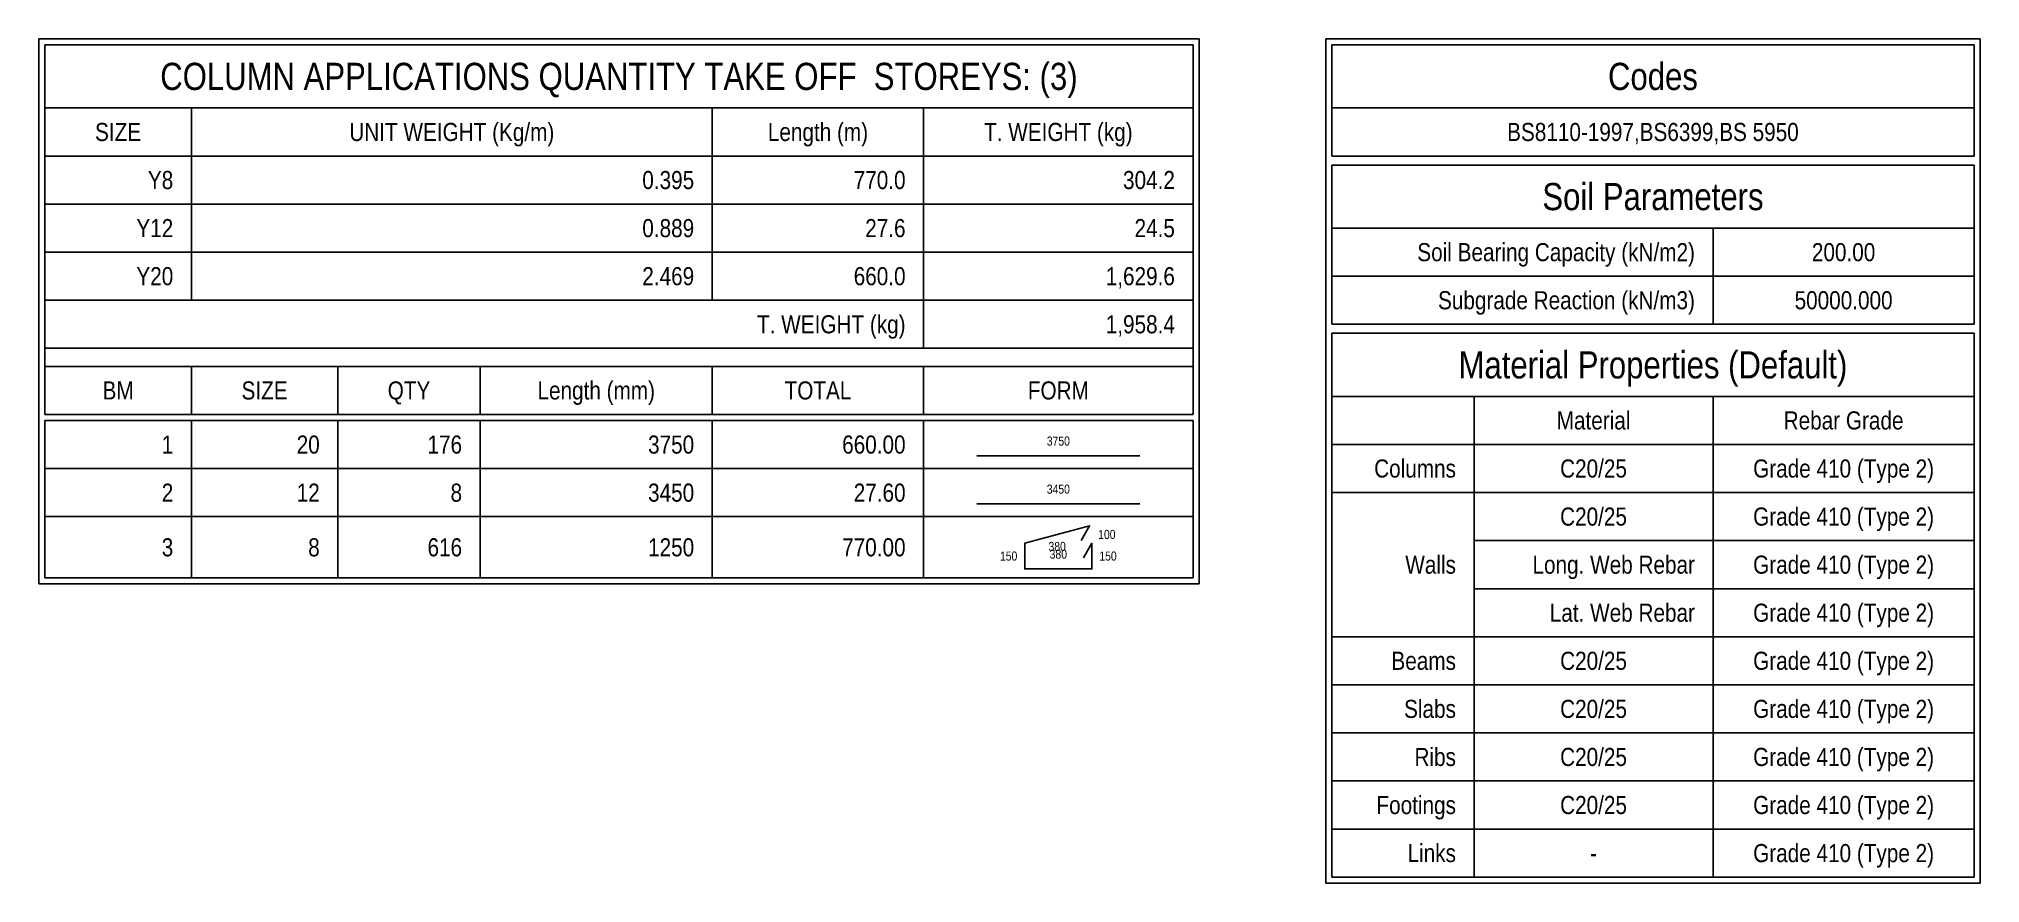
# Model space of a CAD drawing. Extents: x 0 to 206258, y -403073 to 0.
# Drawn here: x 98678 to 109405, y -63957 to -59292 of the extents above; entities that cross this region are included whole.
import ezdxf
from ezdxf.enums import TextEntityAlignment as Align

# ---------------------------------------------------------------- set-up
doc = ezdxf.new("R2010")
doc.units = 0
doc.header["$LTSCALE"] = 1000
for name, color, linetype in [('Quantity Table Header', 1, 'Continuous'), ('Quantity Table Title', 1, 'Continuous'), ('Section Small Text', 5, 'Continuous')]:
    doc.layers.add(name, color=color, linetype=linetype)
for name, color, linetype, true_color in [('Quantity Table Line', 171, 'Continuous', 0xaaaaff), ('Quantity Table Rebar Line', 112, 'Continuous', 0x00bd5e), ('Quantity Table Text', 8, 'Continuous', 0x414141)]:
    doc.layers.add(name, color=color, linetype=linetype, true_color=true_color)
doc.styles.add('Quantity Table Header', font='ARIALN.TTF', dxfattribs={"height": 100})
doc.styles.add('Quantity Table Text', font='ARIALN.TTF', dxfattribs={"height": 100})
doc.styles.add('Quantity Table Title', font='ARIALN.TTF', dxfattribs={"height": 150})
doc.styles.add('Section Small Text', font='ARIALN.TTF', dxfattribs={"height": 50})

msp = doc.modelspace()

# ---------------------------------------------------------------- texts
at = {"layer": 'Quantity Table Header', "transparency": 33554687, "style": 'Quantity Table Header'}
for s, p in [('UNIT WEIGHT (Kg/m)', (100959.827, -59806.79)), ('Length (m)', (102983.145, -59806.79)), ('T. WEIGHT (kg)', (104311.357, -59806.79)), ('SIZE', (99115.838, -59806.79)), ('BM', (99115.838, -61234.915)), ('SIZE', (99925.3, -61234.915)), ('QTY', (100723.304, -61234.915)), ('Length (mm)', (101757.83, -61234.915)), ('TOTAL', (102983.145, -61234.915)), ('FORM', (104311.357, -61234.915)), ('Material', (107268.821, -61400.54)), ('Rebar Grade', (108650.538, -61400.54))]:
    msp.add_text(s, height=100, dxfattribs=at).set_placement(p, align=Align.MIDDLE_CENTER)
for s, p in [('T. WEIGHT (kg)', (103467.205, -60869.29)), ('1,958.4', (104955.508, -60869.29)), ('Columns', (106508.481, -61666.165)), ('Walls', (106508.481, -62197.414)), ('Long. Web Rebar', (107829.162, -62197.414)), ('Lat. Web Rebar', (107829.162, -62463.039)), ('Beams', (106508.481, -62728.664)), ('Slabs', (106508.481, -62994.289)), ('Ribs', (106508.481, -63259.914)), ('Footings', (106508.481, -63525.539)), ('Links', (106508.481, -63791.164))]:
    msp.add_text(s, height=100, dxfattribs=at).set_placement(p, align=Align.MIDDLE_RIGHT)
at = {"layer": 'Quantity Table Text', "transparency": 33554687, "style": 'Quantity Table Text'}
for s, p in [('BS8110-1997,BS6399,BS 5950', (107597.044, -59806.79)), ('200.00', (108650.538, -60470.852)), ('50000.000', (108650.538, -60736.477)), ('C20/25', (107268.821, -61666.165)), ('Grade 410 (Type 2)', (108650.538, -61666.165)), ('C20/25', (107268.821, -61931.79)), ('Grade 410 (Type 2)', (108650.538, -61931.79)), ('Grade 410 (Type 2)', (108650.538, -62197.414)), ('Grade 410 (Type 2)', (108650.538, -62463.039)), ('C20/25', (107268.821, -62728.664)), ('Grade 410 (Type 2)', (108650.538, -62728.664)), ('C20/25', (107268.821, -62994.289)), ('Grade 410 (Type 2)', (108650.538, -62994.289)), ('C20/25', (107268.821, -63259.914)), ('Grade 410 (Type 2)', (108650.538, -63259.914)), ('C20/25', (107268.821, -63525.539)), ('Grade 410 (Type 2)', (108650.538, -63525.539)), ('-', (107268.821, -63791.164)), ('Grade 410 (Type 2)', (108650.538, -63791.164))]:
    msp.add_text(s, height=100, dxfattribs=at).set_placement(p, align=Align.MIDDLE_CENTER)
for s, p in [('Y8', (99420.569, -60072.415)), ('     0.395', (102299.085, -60072.415)), ('770.0', (103467.205, -60072.415)), ('304.2', (104955.508, -60072.415)), ('Y12', (99420.569, -60338.04)), ('     0.889', (102299.085, -60338.04)), ('27.6', (103467.205, -60338.04)), ('24.5', (104955.508, -60338.04)), ('Soil Bearing Capacity (kN/m2)', (107829.162, -60470.852)), ('Y20', (99420.569, -60603.665)), ('     2.469', (102299.085, -60603.665)), ('660.0', (103467.205, -60603.665)), ('1,629.6', (104955.508, -60603.665)), ('Subgrade Reaction (kN/m3)', (107829.162, -60736.477)), ('1', (99420.569, -61533.873)), ('20', (100230.031, -61533.873)), ('176', (101016.576, -61533.873)), ('3750', (102299.085, -61533.873)), ('660.00', (103467.205, -61533.873)), ('2', (99420.569, -61799.498)), ('12', (100230.031, -61799.498)), ('8', (101016.576, -61799.498)), ('3450', (102299.085, -61799.498)), ('27.60', (103467.205, -61799.498)), ('3', (99420.569, -62101.584)), ('8', (100230.031, -62101.584)), ('616', (101016.576, -62101.584)), ('1250', (102299.085, -62101.584)), ('770.00', (103467.205, -62101.584))]:
    msp.add_text(s, height=100, dxfattribs=at).set_placement(p, align=Align.MIDDLE_RIGHT)
at = {"layer": 'Quantity Table Title', "transparency": 33554687, "style": 'Quantity Table Title'}
for s, p in [('COLUMN APPLICATIONS QUANTITY TAKE OFF  STOREYS: (3)', (101883.308, -59499.759)), ('Codes', (107597.044, -59499.759)), ('Soil Parameters', (107597.044, -60163.821)), ('Material Properties (Default)', (107597.044, -61093.508))]:
    msp.add_text(s, height=150, dxfattribs=at).set_placement(p, align=Align.MIDDLE_CENTER)
at = {"layer": 'Section Small Text', "transparency": 33554687, "style": 'Section Small Text'}
for s, p in [('3750', (104311.357, -61554.576)), ('3450', (104311.357, -61820.201)), ('380', (104311.357, -62179.452))]:
    msp.add_text(s, height=50, dxfattribs=at).set_placement(p, align=Align.BOTTOM_CENTER)
msp.add_text('380', height=50, dxfattribs=at).set_placement((104304.959, -62071.991), align=Align.TOP_CENTER)
for s, p in [('100', (104531.699, -62030.584)), ('150', (104538.096, -62149.858))]:
    msp.add_text(s, height=50, dxfattribs=at).set_placement(p, align=Align.MIDDLE_LEFT)
msp.add_text('150', height=50, dxfattribs=at).set_placement((104084.617, -62149.858), align=Align.MIDDLE_RIGHT)

# ---------------------------------------------------------------- linework, layer by layer
at = {"layer": 'Quantity Table Line', "transparency": 33554687}
for points in [[(98677.774, -59292.207), (105088.841, -59292.207)], [(98677.774, -59292.207), (98677.774, -62304.192)], [(105088.841, -59292.207), (105088.841, -62304.192)], [(105788.841, -59292.207), (109405.247, -59292.207)], [(105788.841, -59292.207), (105788.841, -63957.31)], [(109405.247, -59292.207), (109405.247, -63957.31)], [(98711.108, -59325.54), (105055.508, -59325.54)], [(98711.108, -59325.54), (98711.108, -59673.977)], [(105055.508, -59325.54), (105055.508, -59673.977)], [(105822.175, -59325.54), (109371.913, -59325.54)], [(105822.175, -59325.54), (105822.175, -59673.977)], [(109371.913, -59325.54), (109371.913, -59673.977)], [(98711.108, -59673.977), (105055.508, -59673.977)], [(98711.108, -59673.977), (99520.569, -59673.977)], [(98711.108, -59673.977), (98711.108, -59939.602)], [(99520.569, -59673.977), (99520.569, -59939.602)], [(99520.569, -59673.977), (102399.085, -59673.977)], [(99520.569, -59673.977), (99520.569, -59939.602)], [(102399.085, -59673.977), (102399.085, -59939.602)], [(102399.085, -59673.977), (103567.205, -59673.977)], [(102399.085, -59673.977), (102399.085, -59939.602)], [(103567.205, -59673.977), (103567.205, -59939.602)], [(103567.205, -59673.977), (105055.508, -59673.977)], [(103567.205, -59673.977), (103567.205, -59939.602)], [(105055.508, -59673.977), (105055.508, -59939.602)], [(105822.175, -59673.977), (109371.913, -59673.977)], [(105822.175, -59673.977), (109371.913, -59673.977)], [(105822.175, -59673.977), (105822.175, -59939.602)], [(109371.913, -59673.977), (109371.913, -59939.602)], [(98711.108, -59939.602), (99520.569, -59939.602)], [(98711.108, -59939.602), (99520.569, -59939.602)], [(98711.108, -59939.602), (98711.108, -60205.227)], [(99520.569, -59939.602), (102399.085, -59939.602)], [(99520.569, -59939.602), (99520.569, -60205.227)], [(99520.569, -59939.602), (102399.085, -59939.602)], [(99520.569, -59939.602), (99520.569, -60205.227)], [(102399.085, -59939.602), (103567.205, -59939.602)], [(102399.085, -59939.602), (102399.085, -60205.227)], [(102399.085, -59939.602), (103567.205, -59939.602)], [(102399.085, -59939.602), (102399.085, -60205.227)], [(103567.205, -59939.602), (105055.508, -59939.602)], [(103567.205, -59939.602), (103567.205, -60205.227)], [(103567.205, -59939.602), (105055.508, -59939.602)], [(103567.205, -59939.602), (103567.205, -60205.227)], [(105055.508, -59939.602), (105055.508, -60205.227)], [(105822.175, -59939.602), (109371.913, -59939.602)], [(105822.175, -59989.602), (109371.913, -59989.602)], [(105822.175, -59989.602), (105822.175, -60338.04)], [(109371.913, -59989.602), (109371.913, -60338.04)], [(98711.108, -60205.227), (99520.569, -60205.227)], [(98711.108, -60205.227), (99520.569, -60205.227)], [(98711.108, -60205.227), (98711.108, -60470.852)], [(99520.569, -60205.227), (102399.085, -60205.227)], [(99520.569, -60205.227), (99520.569, -60470.852)], [(99520.569, -60205.227), (102399.085, -60205.227)], [(99520.569, -60205.227), (99520.569, -60470.852)], [(102399.085, -60205.227), (103567.205, -60205.227)], [(102399.085, -60205.227), (102399.085, -60470.852)], [(102399.085, -60205.227), (103567.205, -60205.227)], [(102399.085, -60205.227), (102399.085, -60470.852)], [(103567.205, -60205.227), (105055.508, -60205.227)], [(103567.205, -60205.227), (103567.205, -60470.852)], [(103567.205, -60205.227), (105055.508, -60205.227)], [(103567.205, -60205.227), (103567.205, -60470.852)], [(105055.508, -60205.227), (105055.508, -60470.852)], [(105822.175, -60338.04), (109371.913, -60338.04)], [(105822.175, -60338.04), (107929.162, -60338.04)], [(105822.175, -60338.04), (105822.175, -60603.665)], [(107929.162, -60338.04), (107929.162, -60603.665)], [(107929.162, -60338.04), (109371.913, -60338.04)], [(107929.162, -60338.04), (107929.162, -60603.665)], [(109371.913, -60338.04), (109371.913, -60603.665)], [(98711.108, -60470.852), (99520.569, -60470.852)], [(98711.108, -60470.852), (99520.569, -60470.852)], [(98711.108, -60470.852), (98711.108, -60736.477)], [(99520.569, -60470.852), (102399.085, -60470.852)], [(99520.569, -60470.852), (99520.569, -60736.477)], [(99520.569, -60470.852), (102399.085, -60470.852)], [(99520.569, -60470.852), (99520.569, -60736.477)], [(102399.085, -60470.852), (103567.205, -60470.852)], [(102399.085, -60470.852), (102399.085, -60736.477)], [(102399.085, -60470.852), (103567.205, -60470.852)], [(102399.085, -60470.852), (102399.085, -60736.477)], [(103567.205, -60470.852), (105055.508, -60470.852)], [(103567.205, -60470.852), (103567.205, -60736.477)], [(103567.205, -60470.852), (105055.508, -60470.852)], [(103567.205, -60470.852), (103567.205, -60736.477)], [(105055.508, -60470.852), (105055.508, -60736.477)], [(105822.175, -60603.665), (107929.162, -60603.665)], [(105822.175, -60603.665), (107929.162, -60603.665)], [(105822.175, -60603.665), (105822.175, -60869.29)], [(107929.162, -60603.665), (109371.913, -60603.665)], [(107929.162, -60603.665), (107929.162, -60869.29)], [(107929.162, -60603.665), (109371.913, -60603.665)], [(107929.162, -60603.665), (107929.162, -60869.29)], [(109371.913, -60603.665), (109371.913, -60869.29)], [(98711.108, -60736.477), (99520.569, -60736.477)], [(98711.108, -60736.477), (103567.205, -60736.477)], [(98711.108, -60736.477), (98711.108, -61002.102)], [(99520.569, -60736.477), (102399.085, -60736.477)], [(102399.085, -60736.477), (103567.205, -60736.477)], [(103567.205, -60736.477), (105055.508, -60736.477)], [(103567.205, -60736.477), (103567.205, -61002.102)], [(103567.205, -60736.477), (105055.508, -60736.477)], [(103567.205, -60736.477), (103567.205, -61002.102)], [(105055.508, -60736.477), (105055.508, -61002.102)], [(105822.175, -60869.29), (107929.162, -60869.29)], [(105822.175, -60919.29), (109371.913, -60919.29)], [(105822.175, -60919.29), (105822.175, -61267.727)], [(107929.162, -60869.29), (109371.913, -60869.29)], [(109371.913, -60919.29), (109371.913, -61267.727)], [(98711.108, -61002.102), (103567.205, -61002.102)], [(98711.108, -61002.102), (105055.508, -61002.102)], [(98711.108, -61002.102), (98711.108, -61102.102)], [(103567.205, -61002.102), (105055.508, -61002.102)], [(105055.508, -61002.102), (105055.508, -61102.102)], [(98711.108, -61102.102), (105055.508, -61102.102)], [(98711.108, -61102.102), (99520.569, -61102.102)], [(98711.108, -61102.102), (98711.108, -61367.727)], [(99520.569, -61102.102), (99520.569, -61367.727)], [(99520.569, -61102.102), (100330.031, -61102.102)], [(99520.569, -61102.102), (99520.569, -61367.727)], [(100330.031, -61102.102), (100330.031, -61367.727)], [(100330.031, -61102.102), (101116.576, -61102.102)], [(100330.031, -61102.102), (100330.031, -61367.727)], [(101116.576, -61102.102), (101116.576, -61367.727)], [(101116.576, -61102.102), (102399.085, -61102.102)], [(101116.576, -61102.102), (101116.576, -61367.727)], [(102399.085, -61102.102), (102399.085, -61367.727)], [(102399.085, -61102.102), (103567.205, -61102.102)], [(102399.085, -61102.102), (102399.085, -61367.727)], [(103567.205, -61102.102), (103567.205, -61367.727)], [(103567.205, -61102.102), (105055.508, -61102.102)], [(103567.205, -61102.102), (103567.205, -61367.727)], [(105055.508, -61102.102), (105055.508, -61367.727)], [(105822.175, -61267.727), (109371.913, -61267.727)], [(105822.175, -61267.727), (106608.481, -61267.727)], [(105822.175, -61267.727), (105822.175, -61533.352)], [(106608.481, -61267.727), (106608.481, -61533.352)], [(106608.481, -61267.727), (107929.162, -61267.727)], [(106608.481, -61267.727), (106608.481, -61533.352)], [(107929.162, -61267.727), (107929.162, -61533.352)], [(107929.162, -61267.727), (109371.913, -61267.727)], [(107929.162, -61267.727), (107929.162, -61533.352)], [(109371.913, -61267.727), (109371.913, -61533.352)], [(98711.108, -61367.727), (99520.569, -61367.727)], [(98711.108, -61401.06), (99520.569, -61401.06)], [(98711.108, -61401.06), (98711.108, -61666.685)], [(99520.569, -61367.727), (100330.031, -61367.727)], [(99520.569, -61401.06), (99520.569, -61666.685)], [(99520.569, -61401.06), (100330.031, -61401.06)], [(99520.569, -61401.06), (99520.569, -61666.685)], [(100330.031, -61367.727), (101116.576, -61367.727)], [(100330.031, -61401.06), (100330.031, -61666.685)], [(100330.031, -61401.06), (101116.576, -61401.06)], [(100330.031, -61401.06), (100330.031, -61666.685)], [(101116.576, -61367.727), (102399.085, -61367.727)], [(101116.576, -61401.06), (101116.576, -61666.685)], [(101116.576, -61401.06), (102399.085, -61401.06)], [(101116.576, -61401.06), (101116.576, -61666.685)], [(102399.085, -61367.727), (103567.205, -61367.727)], [(102399.085, -61401.06), (102399.085, -61666.685)], [(102399.085, -61401.06), (103567.205, -61401.06)], [(102399.085, -61401.06), (102399.085, -61666.685)], [(103567.205, -61367.727), (105055.508, -61367.727)], [(103567.205, -61401.06), (103567.205, -61666.685)], [(103567.205, -61401.06), (105055.508, -61401.06)], [(103567.205, -61401.06), (103567.205, -61666.685)], [(105055.508, -61401.06), (105055.508, -61666.685)], [(105822.175, -61533.352), (106608.481, -61533.352)], [(105822.175, -61533.352), (106608.481, -61533.352)], [(105822.175, -61533.352), (105822.175, -61798.977)], [(106608.481, -61533.352), (107929.162, -61533.352)], [(106608.481, -61533.352), (106608.481, -61798.977)], [(106608.481, -61533.352), (107929.162, -61533.352)], [(106608.481, -61533.352), (106608.481, -61798.977)], [(107929.162, -61533.352), (109371.913, -61533.352)], [(107929.162, -61533.352), (107929.162, -61798.977)], [(107929.162, -61533.352), (109371.913, -61533.352)], [(107929.162, -61533.352), (107929.162, -61798.977)], [(109371.913, -61533.352), (109371.913, -61798.977)], [(98711.108, -61666.685), (99520.569, -61666.685)], [(98711.108, -61666.685), (99520.569, -61666.685)], [(98711.108, -61666.685), (98711.108, -61932.31)], [(99520.569, -61666.685), (100330.031, -61666.685)], [(99520.569, -61666.685), (99520.569, -61932.31)], [(99520.569, -61666.685), (100330.031, -61666.685)], [(99520.569, -61666.685), (99520.569, -61932.31)], [(100330.031, -61666.685), (101116.576, -61666.685)], [(100330.031, -61666.685), (100330.031, -61932.31)], [(100330.031, -61666.685), (101116.576, -61666.685)], [(100330.031, -61666.685), (100330.031, -61932.31)], [(101116.576, -61666.685), (102399.085, -61666.685)], [(101116.576, -61666.685), (101116.576, -61932.31)], [(101116.576, -61666.685), (102399.085, -61666.685)], [(101116.576, -61666.685), (101116.576, -61932.31)], [(102399.085, -61666.685), (103567.205, -61666.685)], [(102399.085, -61666.685), (102399.085, -61932.31)], [(102399.085, -61666.685), (103567.205, -61666.685)], [(102399.085, -61666.685), (102399.085, -61932.31)], [(103567.205, -61666.685), (105055.508, -61666.685)], [(103567.205, -61666.685), (103567.205, -61932.31)], [(103567.205, -61666.685), (105055.508, -61666.685)], [(103567.205, -61666.685), (103567.205, -61932.31)], [(105055.508, -61666.685), (105055.508, -61932.31)], [(105822.175, -61798.977), (106608.481, -61798.977)], [(105822.175, -61798.977), (106608.481, -61798.977)], [(105822.175, -61798.977), (105822.175, -62595.852)], [(106608.481, -61798.977), (107929.162, -61798.977)], [(106608.481, -61798.977), (106608.481, -62595.852)], [(106608.481, -61798.977), (107929.162, -61798.977)], [(106608.481, -61798.977), (106608.481, -62064.602)], [(107929.162, -61798.977), (109371.913, -61798.977)], [(107929.162, -61798.977), (107929.162, -62064.602)], [(107929.162, -61798.977), (109371.913, -61798.977)], [(107929.162, -61798.977), (107929.162, -62064.602)], [(109371.913, -61798.977), (109371.913, -62064.602)], [(98711.108, -61932.31), (99520.569, -61932.31)], [(98711.108, -61932.31), (99520.569, -61932.31)], [(98711.108, -61932.31), (98711.108, -62270.858)], [(99520.569, -61932.31), (100330.031, -61932.31)], [(99520.569, -61932.31), (99520.569, -62270.858)], [(99520.569, -61932.31), (100330.031, -61932.31)], [(99520.569, -61932.31), (99520.569, -62270.858)], [(100330.031, -61932.31), (101116.576, -61932.31)], [(100330.031, -61932.31), (100330.031, -62270.858)], [(100330.031, -61932.31), (101116.576, -61932.31)], [(100330.031, -61932.31), (100330.031, -62270.858)], [(101116.576, -61932.31), (102399.085, -61932.31)], [(101116.576, -61932.31), (101116.576, -62270.858)], [(101116.576, -61932.31), (102399.085, -61932.31)], [(101116.576, -61932.31), (101116.576, -62270.858)], [(102399.085, -61932.31), (103567.205, -61932.31)], [(102399.085, -61932.31), (102399.085, -62270.858)], [(102399.085, -61932.31), (103567.205, -61932.31)], [(102399.085, -61932.31), (102399.085, -62270.858)], [(103567.205, -61932.31), (105055.508, -61932.31)], [(103567.205, -61932.31), (103567.205, -62270.858)], [(103567.205, -61932.31), (105055.508, -61932.31)], [(103567.205, -61932.31), (103567.205, -62270.858)], [(105055.508, -61932.31), (105055.508, -62270.858)], [(106608.481, -62064.602), (107929.162, -62064.602)], [(106608.481, -62064.602), (107929.162, -62064.602)], [(106608.481, -62064.602), (106608.481, -62330.227)], [(107929.162, -62064.602), (109371.913, -62064.602)], [(107929.162, -62064.602), (107929.162, -62330.227)], [(107929.162, -62064.602), (109371.913, -62064.602)], [(107929.162, -62064.602), (107929.162, -62330.227)], [(109371.913, -62064.602), (109371.913, -62330.227)], [(98677.774, -62304.192), (105088.841, -62304.192)], [(98711.108, -62270.858), (99520.569, -62270.858)], [(99520.569, -62270.858), (100330.031, -62270.858)], [(100330.031, -62270.858), (101116.576, -62270.858)], [(101116.576, -62270.858), (102399.085, -62270.858)], [(102399.085, -62270.858), (103567.205, -62270.858)], [(103567.205, -62270.858), (105055.508, -62270.858)], [(106608.481, -62330.227), (107929.162, -62330.227)], [(106608.481, -62330.227), (107929.162, -62330.227)], [(106608.481, -62330.227), (106608.481, -62595.852)], [(107929.162, -62330.227), (109371.913, -62330.227)], [(107929.162, -62330.227), (107929.162, -62595.852)], [(107929.162, -62330.227), (109371.913, -62330.227)], [(107929.162, -62330.227), (107929.162, -62595.852)], [(109371.913, -62330.227), (109371.913, -62595.852)], [(105822.175, -62595.852), (106608.481, -62595.852)], [(105822.175, -62595.852), (106608.481, -62595.852)], [(105822.175, -62595.852), (105822.175, -62861.477)], [(106608.481, -62595.852), (107929.162, -62595.852)], [(106608.481, -62595.852), (106608.481, -62861.477)], [(106608.481, -62595.852), (107929.162, -62595.852)], [(106608.481, -62595.852), (106608.481, -62861.477)], [(107929.162, -62595.852), (109371.913, -62595.852)], [(107929.162, -62595.852), (107929.162, -62861.477)], [(107929.162, -62595.852), (109371.913, -62595.852)], [(107929.162, -62595.852), (107929.162, -62861.477)], [(109371.913, -62595.852), (109371.913, -62861.477)], [(105822.175, -62861.477), (106608.481, -62861.477)], [(105822.175, -62861.477), (106608.481, -62861.477)], [(105822.175, -62861.477), (105822.175, -63127.102)], [(106608.481, -62861.477), (107929.162, -62861.477)], [(106608.481, -62861.477), (106608.481, -63127.102)], [(106608.481, -62861.477), (107929.162, -62861.477)], [(106608.481, -62861.477), (106608.481, -63127.102)], [(107929.162, -62861.477), (109371.913, -62861.477)], [(107929.162, -62861.477), (107929.162, -63127.102)], [(107929.162, -62861.477), (109371.913, -62861.477)], [(107929.162, -62861.477), (107929.162, -63127.102)], [(109371.913, -62861.477), (109371.913, -63127.102)], [(105822.175, -63127.102), (106608.481, -63127.102)], [(105822.175, -63127.102), (106608.481, -63127.102)], [(105822.175, -63127.102), (105822.175, -63392.727)], [(106608.481, -63127.102), (107929.162, -63127.102)], [(106608.481, -63127.102), (106608.481, -63392.727)], [(106608.481, -63127.102), (107929.162, -63127.102)], [(106608.481, -63127.102), (106608.481, -63392.727)], [(107929.162, -63127.102), (109371.913, -63127.102)], [(107929.162, -63127.102), (107929.162, -63392.727)], [(107929.162, -63127.102), (109371.913, -63127.102)], [(107929.162, -63127.102), (107929.162, -63392.727)], [(109371.913, -63127.102), (109371.913, -63392.727)], [(105822.175, -63392.727), (106608.481, -63392.727)], [(105822.175, -63392.727), (106608.481, -63392.727)], [(105822.175, -63392.727), (105822.175, -63658.352)], [(106608.481, -63392.727), (107929.162, -63392.727)], [(106608.481, -63392.727), (106608.481, -63658.352)], [(106608.481, -63392.727), (107929.162, -63392.727)], [(106608.481, -63392.727), (106608.481, -63658.352)], [(107929.162, -63392.727), (109371.913, -63392.727)], [(107929.162, -63392.727), (107929.162, -63658.352)], [(107929.162, -63392.727), (109371.913, -63392.727)], [(107929.162, -63392.727), (107929.162, -63658.352)], [(109371.913, -63392.727), (109371.913, -63658.352)], [(105822.175, -63658.352), (106608.481, -63658.352)], [(105822.175, -63658.352), (106608.481, -63658.352)], [(105822.175, -63658.352), (105822.175, -63923.977)], [(106608.481, -63658.352), (107929.162, -63658.352)], [(106608.481, -63658.352), (106608.481, -63923.977)], [(106608.481, -63658.352), (107929.162, -63658.352)], [(106608.481, -63658.352), (106608.481, -63923.977)], [(107929.162, -63658.352), (109371.913, -63658.352)], [(107929.162, -63658.352), (107929.162, -63923.977)], [(107929.162, -63658.352), (109371.913, -63658.352)], [(107929.162, -63658.352), (107929.162, -63923.977)], [(109371.913, -63658.352), (109371.913, -63923.977)], [(105822.175, -63923.977), (106608.481, -63923.977)], [(106608.481, -63923.977), (107929.162, -63923.977)], [(107929.162, -63923.977), (109371.913, -63923.977)], [(105788.841, -63957.31), (109405.247, -63957.31)]]:
    msp.add_lwpolyline(points, dxfattribs=at)
at = {"layer": 'Quantity Table Rebar Line', "transparency": 33554687}
for points in [[(103861.357, -61595.982), (104761.357, -61595.982)], [(103861.357, -61861.607), (104761.357, -61861.607)], [(104437.043, -62063.782), (104483.895, -61982.31), (104126.023, -62078.858), (104126.023, -62220.858), (104496.69, -62220.858), (104496.69, -62078.858), (104449.838, -62160.33)]]:
    msp.add_lwpolyline(points, dxfattribs=at)

msp.set_redraw_order([(e.dxf.handle, doc.entitydb.next_handle()) for e in msp.query("TEXT MTEXT ATTDEF DIMENSION ARC_DIMENSION")])  # texts and dimensions are drawn at this point

doc.saveas('drawing.dxf')
